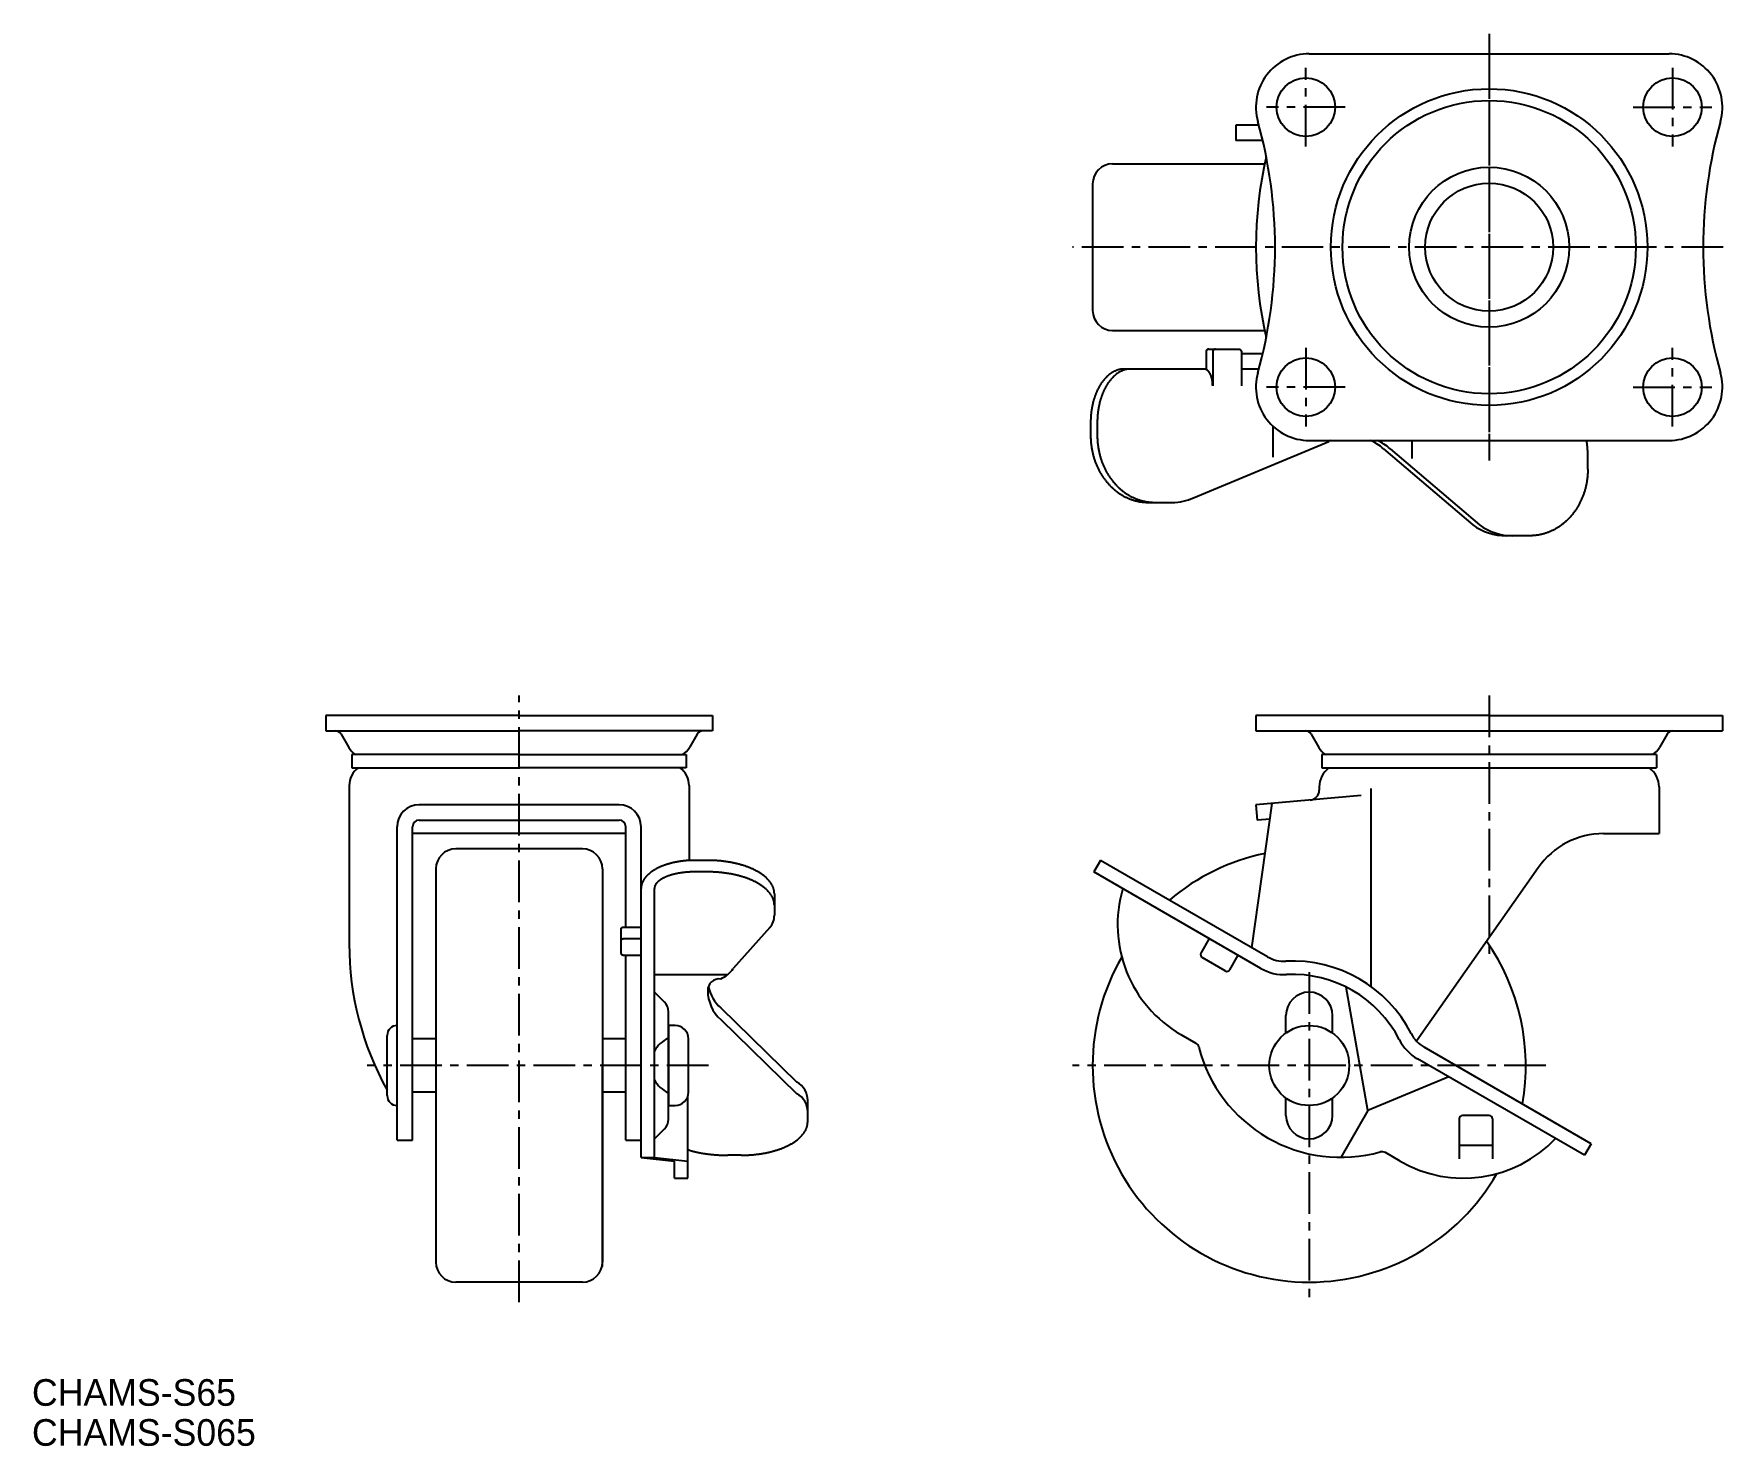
# Model space of a CAD drawing. Extents: x 382 to 635, y 24 to 236.
import ezdxf

# ---------------------------------------------------------------- set-up
doc = ezdxf.new("R2010")
doc.units = 0
doc.header["$LTSCALE"] = 5
doc.linetypes.add('CENTER', pattern=[2, 1.25, -0.25, 0.25, -0.25])
doc.layers.get('0').update_dxf_attribs({"linetype": 'CONTINUOUS'})
doc.layers.get('DEFPOINTS').update_dxf_attribs({"linetype": 'CONTINUOUS'})
doc.layers.add('CENTER', color=1, linetype='CENTER')

msp = doc.modelspace()

# ---------------------------------------------------------------- texts
at = {"color": 7, "linetype": 'CONTINUOUS'}
for s, p in [('CHAMS-S65', (381.5, 29.81)), ('CHAMS-S065', (381.5, 23.81))]:
    msp.add_text(s, height=4, dxfattribs=at).set_placement(p)

# ---------------------------------------------------------------- linework, layer by layer
at = {"color": 7, "linetype": 'CONTINUOUS'}
for p, q in [((573.15, 232.63), (627.15, 232.63)), ((565.6, 221.93), (562.15, 221.93)), ((562.15, 221.93), (562.15, 219.63)), ((566.18, 219.63), (562.15, 219.63)), ((543.65, 216.13), (566.47, 216.13)), ((540.65, 213.13), (540.65, 194.13)), ((543.65, 191.13), (566.47, 191.13)), ((557.67, 187.83), (557.67, 185.28)), ((558.1, 188.33), (562.56, 188.33)), ((558.67, 187.83), (558.67, 182.83)), ((563, 187.83), (563, 182.83)), ((566.18, 187.63), (563, 187.63)), ((557.67, 185.33), (545.35, 185.33)), ((565.6, 185.33), (563, 185.33)), ((565.6, 185.33), (563, 185.33)), ((540.35, 177.33), (540.35, 175.33)), ((541.35, 177.33), (541.35, 175.33)), ((567.76, 172.11), (567.76, 176.73)), ((555.78, 166.03), (576.09, 174.49)), ((573.15, 174.63), (627.15, 174.63)), ((576.33, 174.59), (576.42, 174.63)), ((584.29, 173.37), (597.71, 161.96)), ((585.29, 173.37), (598.71, 161.96)), ((588.54, 174.63), (588.54, 171.92)), ((614.96, 170.33), (614.96, 172.33)), ((549.01, 165.33), (552.6, 165.33)), ((606.3, 160.33), (602.7, 160.33)), ((454.6, 133.36), (425.6, 133.36)), ((425.6, 133.36), (425.6, 131.06)), ((454.6, 133.36), (483.6, 133.36)), ((483.6, 133.36), (483.6, 131.06)), ((600.15, 133.36), (565.16, 133.36)), ((565.16, 133.36), (565.16, 131.06)), ((600.15, 133.36), (635.14, 133.36)), ((635.14, 133.36), (635.14, 131.06)), ((425.6, 131.06), (454.6, 131.06)), ((427.89, 130.56), (429.04, 128.56)), ((483.6, 131.06), (454.6, 131.06)), ((481.31, 130.56), (480.15, 128.56)), ((565.16, 131.06), (635.14, 131.06)), ((573.44, 130.56), (574.6, 128.56)), ((626.86, 130.56), (625.71, 128.56)), ((454.6, 127.5), (429.51, 127.5)), ((429.51, 127.5), (429.51, 125.5)), ((454.6, 127.5), (479.68, 127.5)), ((479.68, 127.5), (479.68, 125.5)), ((625.24, 127.5), (575.07, 127.5)), ((575.07, 127.5), (575.07, 125.5)), ((625.24, 127.5), (625.24, 125.5)), ((429.51, 125.5), (454.6, 125.5)), ((479.68, 125.5), (454.6, 125.5)), ((575.07, 125.5), (625.24, 125.5)), ((429.1, 122.85), (429.1, 99.1)), ((480.1, 122.85), (480.1, 111.61)), ((574.65, 122.65), (574.65, 122.17)), ((582.39, 122.4), (582.39, 92.72)), ((625.65, 122.65), (625.65, 115.65)), ((469.6, 119.96), (439.6, 119.96)), ((564.55, 98.52), (567.6, 120.18)), ((580.97, 121.35), (565.15, 119.96)), ((565.15, 119.96), (565.35, 117.67)), ((436.3, 69.66), (436.3, 116.66)), ((438.6, 69.66), (438.6, 116.67)), ((439.6, 117.67), (469.6, 117.67)), ((470.6, 101.63), (470.6, 116.67)), ((472.9, 69.66), (472.9, 116.66)), ((567.27, 117.84), (565.35, 117.67)), ((470.6, 115.65), (438.6, 115.65)), ((617.33, 115.65), (625.65, 115.65)), ((464.1, 113.36), (445.1, 113.36)), ((482.9, 111.63), (480.9, 111.63)), ((541.85, 111.63), (540.85, 109.9)), ((566.9, 97.16), (541.85, 111.63)), ((442.1, 110.36), (442.1, 51.36)), ((467.1, 110.36), (467.1, 51.36)), ((482.9, 109.9), (480.9, 109.9)), ((565.9, 95.43), (540.85, 109.9)), ((607.5, 110.53), (589.27, 84.49)), ((472.9, 67.08), (472.9, 107.4)), ((474.9, 67.08), (474.9, 107.4)), ((492.9, 106.63), (492.9, 103.4)), ((470.4, 101.63), (472.9, 101.63)), ((492.2, 101.56), (486.74, 95.43)), ((469.9, 97.65), (469.9, 101.38)), ((470.4, 99.9), (472.9, 99.9)), ((556.92, 97.73), (558.17, 99.9)), ((470.4, 97.4), (472.9, 97.4)), ((470.6, 69.66), (470.6, 97.2)), ((560.56, 95.05), (557.1, 97.05)), ((561.25, 95.23), (562.5, 97.4)), ((474.9, 94.49), (485.88, 94.49)), ((474.9, 91.86), (476.41, 90.34)), ((581.96, 74.11), (578.69, 92.63)), ((477, 72.78), (477, 88.93)), ((484.85, 89.49), (496.27, 78.37)), ((477, 87.01), (477, 74.71)), ((478, 86.86), (477, 86.86)), ((484.85, 87.75), (496.27, 76.63)), ((569.65, 85.73), (569.65, 88.36)), ((576.65, 85.73), (576.65, 88.36)), ((434.8, 76.36), (434.8, 85.36)), ((442.1, 84.86), (438.6, 84.86)), ((470.6, 84.86), (467.1, 84.86)), ((480, 76.86), (480, 84.86)), ((553.9, 85.51), (556.13, 84.22)), ((614.46, 67.4), (589.4, 81.87)), ((615.46, 69.13), (590.4, 83.6)), ((467.1, 50.73), (467.1, 80.86)), ((594.11, 79.15), (581.96, 74.11)), ((442.1, 76.86), (438.6, 76.86)), ((470.6, 76.86), (467.1, 76.86)), ((479.9, 63.96), (479.9, 76.23)), ((477, 74.86), (478, 74.86)), ((497.9, 72.4), (497.9, 75.63)), ((569.65, 73.36), (569.65, 75.98)), ((576.65, 73.36), (576.65, 75.98)), ((581.96, 74.11), (577.9, 67.08)), ((474.9, 69.86), (476.41, 71.37)), ((595.65, 72.86), (595.65, 66.86)), ((600.15, 73.36), (596.15, 73.36)), ((600.65, 72.86), (600.65, 66.86)), ((436.3, 69.66), (438.6, 69.66)), ((470.6, 69.66), (472.9, 69.66)), ((600.65, 68.86), (595.65, 68.86)), ((615.46, 69.13), (614.46, 67.4)), ((472.9, 67.08), (477.9, 66.51)), ((472.9, 67.08), (474.9, 67.08)), ((474.9, 67.08), (479.9, 66.51)), ((477.9, 63.96), (477.9, 66.51)), ((487.9, 67.4), (485.9, 67.4)), ((586.81, 66.51), (584.58, 67.79)), ((477.9, 63.96), (479.9, 63.96)), ((464.1, 48.36), (445.1, 48.36))]:
    msp.add_line(p, q, dxfattribs=at)
for points in [[(558.1, 188.34, 0), (558.09, 188.34, 0), (558.09, 188.33, 0), (558.08, 188.33, 0), (558.08, 188.33, 0), (558.07, 188.33, 0), (558.07, 188.33, 0), (558.06, 188.33, 0), (558.06, 188.33, 0), (558.05, 188.33, 0), (558.05, 188.33, 0), (558.04, 188.33, 0), (558.03, 188.33, 0), (558.03, 188.33, 0), (558.02, 188.33, 0), (558.02, 188.33, 0), (558.01, 188.32, 0), (558.01, 188.32, 0), (558, 188.32, 0), (558, 188.32, 0), (557.99, 188.32, 0), (557.99, 188.32, 0), (557.98, 188.32, 0), (557.98, 188.31, 0), (557.97, 188.31, 0), (557.97, 188.31, 0), (557.96, 188.31, 0), (557.96, 188.31, 0), (557.95, 188.31, 0), (557.95, 188.3, 0), (557.94, 188.3, 0), (557.94, 188.3, 0), (557.93, 188.3, 0), (557.93, 188.29, 0), (557.92, 188.29, 0), (557.92, 188.29, 0), (557.91, 188.29, 0), (557.91, 188.28, 0), (557.9, 188.28, 0), (557.9, 188.28, 0), (557.89, 188.28, 0), (557.89, 188.27, 0), (557.88, 188.27, 0), (557.88, 188.27, 0), (557.88, 188.26, 0), (557.87, 188.26, 0), (557.87, 188.26, 0), (557.86, 188.25, 0), (557.86, 188.25, 0), (557.85, 188.25, 0), (557.85, 188.24, 0), (557.85, 188.24, 0), (557.84, 188.24, 0), (557.84, 188.23, 0), (557.83, 188.23, 0), (557.83, 188.22, 0), (557.82, 188.22, 0), (557.82, 188.22, 0), (557.82, 188.21, 0), (557.81, 188.21, 0), (557.81, 188.21, 0), (557.8, 188.2, 0), (557.8, 188.2, 0), (557.8, 188.19, 0), (557.79, 188.19, 0), (557.79, 188.18, 0), (557.78, 188.18, 0), (557.78, 188.18, 0), (557.78, 188.17, 0), (557.77, 188.17, 0), (557.77, 188.16, 0), (557.77, 188.16, 0), (557.76, 188.15, 0), (557.76, 188.15, 0), (557.76, 188.14, 0), (557.75, 188.14, 0), (557.75, 188.13, 0), (557.75, 188.13, 0), (557.75, 188.12, 0), (557.74, 188.12, 0), (557.74, 188.11, 0), (557.74, 188.11, 0), (557.73, 188.1, 0), (557.73, 188.1, 0), (557.73, 188.09, 0), (557.73, 188.09, 0), (557.72, 188.08, 0), (557.72, 188.08, 0), (557.72, 188.07, 0), (557.71, 188.06, 0), (557.71, 188.06, 0), (557.71, 188.05, 0), (557.71, 188.05, 0), (557.71, 188.04, 0), (557.7, 188.04, 0), (557.7, 188.03, 0), (557.7, 188.03, 0), (557.7, 188.02, 0), (557.7, 188.01, 0), (557.69, 188.01, 0), (557.69, 188, 0), (557.69, 188, 0), (557.69, 187.99, 0), (557.69, 187.99, 0), (557.68, 187.98, 0), (557.68, 187.97, 0), (557.68, 187.97, 0), (557.68, 187.96, 0), (557.68, 187.96, 0), (557.68, 187.95, 0), (557.68, 187.94, 0), (557.67, 187.94, 0), (557.67, 187.93, 0), (557.67, 187.93, 0), (557.67, 187.92, 0), (557.67, 187.91, 0), (557.67, 187.91, 0), (557.67, 187.9, 0), (557.67, 187.9, 0), (557.67, 187.89, 0), (557.67, 187.88, 0), (557.67, 187.88, 0), (557.67, 187.87, 0), (557.67, 187.87, 0), (557.67, 187.86, 0), (557.67, 187.85, 0), (557.67, 187.85, 0), (557.67, 187.84, 0), (557.67, 187.84, 0)], [(559.1, 188.34, 0), (559.09, 188.34, 0), (559.09, 188.33, 0), (559.08, 188.33, 0), (559.08, 188.33, 0), (559.07, 188.33, 0), (559.07, 188.33, 0), (559.06, 188.33, 0), (559.06, 188.33, 0), (559.05, 188.33, 0), (559.05, 188.33, 0), (559.04, 188.33, 0), (559.03, 188.33, 0), (559.03, 188.33, 0), (559.02, 188.33, 0), (559.02, 188.33, 0), (559.01, 188.32, 0), (559.01, 188.32, 0), (559, 188.32, 0), (559, 188.32, 0), (558.99, 188.32, 0), (558.99, 188.32, 0), (558.98, 188.32, 0), (558.98, 188.31, 0), (558.97, 188.31, 0), (558.97, 188.31, 0), (558.96, 188.31, 0), (558.96, 188.31, 0), (558.95, 188.31, 0), (558.95, 188.3, 0), (558.94, 188.3, 0), (558.94, 188.3, 0), (558.93, 188.3, 0), (558.93, 188.29, 0), (558.92, 188.29, 0), (558.92, 188.29, 0), (558.91, 188.29, 0), (558.91, 188.28, 0), (558.9, 188.28, 0), (558.9, 188.28, 0), (558.89, 188.28, 0), (558.89, 188.27, 0), (558.88, 188.27, 0), (558.88, 188.27, 0), (558.88, 188.26, 0), (558.87, 188.26, 0), (558.87, 188.26, 0), (558.86, 188.25, 0), (558.86, 188.25, 0), (558.85, 188.25, 0), (558.85, 188.24, 0), (558.85, 188.24, 0), (558.84, 188.24, 0), (558.84, 188.23, 0), (558.83, 188.23, 0), (558.83, 188.22, 0), (558.82, 188.22, 0), (558.82, 188.22, 0), (558.82, 188.21, 0), (558.81, 188.21, 0), (558.81, 188.21, 0), (558.8, 188.2, 0), (558.8, 188.2, 0), (558.8, 188.19, 0), (558.79, 188.19, 0), (558.79, 188.18, 0), (558.78, 188.18, 0), (558.78, 188.18, 0), (558.78, 188.17, 0), (558.77, 188.17, 0), (558.77, 188.16, 0), (558.77, 188.16, 0), (558.76, 188.15, 0), (558.76, 188.15, 0), (558.76, 188.14, 0), (558.75, 188.14, 0), (558.75, 188.13, 0), (558.75, 188.13, 0), (558.75, 188.12, 0), (558.74, 188.12, 0), (558.74, 188.11, 0), (558.74, 188.11, 0), (558.73, 188.1, 0), (558.73, 188.1, 0), (558.73, 188.09, 0), (558.73, 188.09, 0), (558.72, 188.08, 0), (558.72, 188.08, 0), (558.72, 188.07, 0), (558.71, 188.06, 0), (558.71, 188.06, 0), (558.71, 188.05, 0), (558.71, 188.05, 0), (558.71, 188.04, 0), (558.7, 188.04, 0), (558.7, 188.03, 0), (558.7, 188.03, 0), (558.7, 188.02, 0), (558.7, 188.01, 0), (558.69, 188.01, 0), (558.69, 188, 0), (558.69, 188, 0), (558.69, 187.99, 0), (558.69, 187.99, 0), (558.68, 187.98, 0), (558.68, 187.97, 0), (558.68, 187.97, 0), (558.68, 187.96, 0), (558.68, 187.96, 0), (558.68, 187.95, 0), (558.68, 187.94, 0), (558.67, 187.94, 0), (558.67, 187.93, 0), (558.67, 187.93, 0), (558.67, 187.92, 0), (558.67, 187.91, 0), (558.67, 187.91, 0), (558.67, 187.9, 0), (558.67, 187.9, 0), (558.67, 187.89, 0), (558.67, 187.88, 0), (558.67, 187.88, 0), (558.67, 187.87, 0), (558.67, 187.87, 0), (558.67, 187.86, 0), (558.67, 187.85, 0), (558.67, 187.85, 0), (558.67, 187.84, 0), (558.67, 187.84, 0)], [(562.56, 188.34, 0), (562.57, 188.34, 0), (562.57, 188.33, 0), (562.58, 188.33, 0), (562.58, 188.33, 0), (562.59, 188.33, 0), (562.6, 188.33, 0), (562.6, 188.33, 0), (562.61, 188.33, 0), (562.61, 188.33, 0), (562.62, 188.33, 0), (562.62, 188.33, 0), (562.63, 188.33, 0), (562.63, 188.33, 0), (562.64, 188.33, 0), (562.64, 188.33, 0), (562.65, 188.32, 0), (562.65, 188.32, 0), (562.66, 188.32, 0), (562.66, 188.32, 0), (562.67, 188.32, 0), (562.67, 188.32, 0), (562.68, 188.32, 0), (562.68, 188.31, 0), (562.69, 188.31, 0), (562.69, 188.31, 0), (562.7, 188.31, 0), (562.7, 188.31, 0), (562.71, 188.31, 0), (562.71, 188.3, 0), (562.72, 188.3, 0), (562.72, 188.3, 0), (562.73, 188.3, 0), (562.73, 188.29, 0), (562.74, 188.29, 0), (562.74, 188.29, 0), (562.75, 188.29, 0), (562.75, 188.28, 0), (562.76, 188.28, 0), (562.76, 188.28, 0), (562.77, 188.28, 0), (562.77, 188.27, 0), (562.78, 188.27, 0), (562.78, 188.27, 0), (562.78, 188.26, 0), (562.79, 188.26, 0), (562.79, 188.26, 0), (562.8, 188.25, 0), (562.8, 188.25, 0), (562.81, 188.25, 0), (562.81, 188.24, 0), (562.82, 188.24, 0), (562.82, 188.24, 0), (562.83, 188.23, 0), (562.83, 188.23, 0), (562.83, 188.22, 0), (562.84, 188.22, 0), (562.84, 188.22, 0), (562.85, 188.21, 0), (562.85, 188.21, 0), (562.85, 188.21, 0), (562.86, 188.2, 0), (562.86, 188.2, 0), (562.87, 188.19, 0), (562.87, 188.19, 0), (562.87, 188.18, 0), (562.88, 188.18, 0), (562.88, 188.18, 0), (562.88, 188.17, 0), (562.89, 188.17, 0), (562.89, 188.16, 0), (562.89, 188.16, 0), (562.9, 188.15, 0), (562.9, 188.15, 0), (562.9, 188.14, 0), (562.91, 188.14, 0), (562.91, 188.13, 0), (562.91, 188.13, 0), (562.92, 188.12, 0), (562.92, 188.12, 0), (562.92, 188.11, 0), (562.93, 188.11, 0), (562.93, 188.1, 0), (562.93, 188.1, 0), (562.93, 188.09, 0), (562.94, 188.09, 0), (562.94, 188.08, 0), (562.94, 188.08, 0), (562.95, 188.07, 0), (562.95, 188.06, 0), (562.95, 188.06, 0), (562.95, 188.05, 0), (562.95, 188.05, 0), (562.96, 188.04, 0), (562.96, 188.04, 0), (562.96, 188.03, 0), (562.96, 188.03, 0), (562.97, 188.02, 0), (562.97, 188.01, 0), (562.97, 188.01, 0), (562.97, 188, 0), (562.97, 188, 0), (562.97, 187.99, 0), (562.98, 187.99, 0), (562.98, 187.98, 0), (562.98, 187.97, 0), (562.98, 187.97, 0), (562.98, 187.96, 0), (562.98, 187.96, 0), (562.98, 187.95, 0), (562.99, 187.94, 0), (562.99, 187.94, 0), (562.99, 187.93, 0), (562.99, 187.93, 0), (562.99, 187.92, 0), (562.99, 187.91, 0), (562.99, 187.91, 0), (562.99, 187.9, 0), (562.99, 187.9, 0), (562.99, 187.89, 0), (562.99, 187.88, 0), (562.99, 187.88, 0), (563, 187.87, 0), (563, 187.87, 0), (563, 187.86, 0), (563, 187.85, 0), (563, 187.85, 0), (563, 187.84, 0), (563, 187.84, 0)], [(545.35, 185.34, 0), (545.28, 185.33, 0), (545.22, 185.33, 0), (545.16, 185.33, 0), (545.1, 185.32, 0), (545.04, 185.32, 0), (544.98, 185.31, 0), (544.92, 185.31, 0), (544.86, 185.3, 0), (544.79, 185.29, 0), (544.73, 185.27, 0), (544.67, 185.26, 0), (544.61, 185.25, 0), (544.55, 185.23, 0), (544.49, 185.22, 0), (544.43, 185.2, 0), (544.37, 185.18, 0), (544.31, 185.16, 0), (544.25, 185.14, 0), (544.19, 185.12, 0), (544.13, 185.09, 0), (544.07, 185.07, 0), (544.01, 185.04, 0), (543.95, 185.02, 0), (543.89, 184.99, 0), (543.84, 184.96, 0), (543.78, 184.93, 0), (543.72, 184.9, 0), (543.66, 184.87, 0), (543.6, 184.83, 0), (543.55, 184.8, 0), (543.49, 184.76, 0), (543.43, 184.73, 0), (543.38, 184.69, 0), (543.32, 184.65, 0), (543.26, 184.61, 0), (543.21, 184.57, 0), (543.15, 184.52, 0), (543.1, 184.48, 0), (543.04, 184.44, 0), (542.99, 184.39, 0), (542.93, 184.34, 0), (542.88, 184.29, 0), (542.83, 184.25, 0), (542.77, 184.2, 0), (542.72, 184.15, 0), (542.67, 184.09, 0), (542.62, 184.04, 0), (542.57, 183.99, 0), (542.52, 183.93, 0), (542.47, 183.88, 0), (542.42, 183.82, 0), (542.37, 183.76, 0), (542.32, 183.7, 0), (542.27, 183.64, 0), (542.22, 183.58, 0), (542.17, 183.52, 0), (542.13, 183.46, 0), (542.08, 183.39, 0), (542.03, 183.33, 0), (541.99, 183.26, 0), (541.94, 183.2, 0), (541.9, 183.13, 0), (541.85, 183.06, 0), (541.81, 182.99, 0), (541.77, 182.92, 0), (541.72, 182.85, 0), (541.68, 182.78, 0), (541.64, 182.71, 0), (541.6, 182.63, 0), (541.56, 182.56, 0), (541.52, 182.49, 0), (541.48, 182.41, 0), (541.44, 182.33, 0), (541.4, 182.26, 0), (541.37, 182.18, 0), (541.33, 182.1, 0), (541.29, 182.02, 0), (541.26, 181.94, 0), (541.22, 181.86, 0), (541.19, 181.78, 0), (541.15, 181.7, 0), (541.12, 181.62, 0), (541.09, 181.53, 0), (541.06, 181.45, 0), (541.02, 181.36, 0), (541, 181.28, 0), (540.97, 181.19, 0), (540.94, 181.11, 0), (540.91, 181.02, 0), (540.88, 180.93, 0), (540.85, 180.84, 0), (540.83, 180.75, 0), (540.8, 180.67, 0), (540.77, 180.58, 0), (540.75, 180.49, 0), (540.73, 180.4, 0), (540.7, 180.31, 0), (540.68, 180.21, 0), (540.66, 180.12, 0), (540.64, 180.03, 0), (540.62, 179.94, 0), (540.6, 179.84, 0), (540.58, 179.75, 0), (540.56, 179.66, 0), (540.54, 179.56, 0), (540.53, 179.47, 0), (540.51, 179.37, 0), (540.5, 179.28, 0), (540.48, 179.18, 0), (540.47, 179.09, 0), (540.45, 178.99, 0), (540.44, 178.9, 0), (540.43, 178.8, 0), (540.42, 178.7, 0), (540.41, 178.6, 0), (540.4, 178.51, 0), (540.39, 178.41, 0), (540.38, 178.31, 0), (540.38, 178.22, 0), (540.37, 178.12, 0), (540.36, 178.02, 0), (540.36, 177.92, 0), (540.36, 177.82, 0), (540.35, 177.73, 0), (540.35, 177.63, 0), (540.35, 177.53, 0), (540.35, 177.43, 0), (540.35, 177.34, 0)], [(546.35, 185.34, 0), (546.28, 185.33, 0), (546.22, 185.33, 0), (546.16, 185.33, 0), (546.1, 185.32, 0), (546.04, 185.32, 0), (545.98, 185.31, 0), (545.92, 185.31, 0), (545.86, 185.3, 0), (545.79, 185.29, 0), (545.73, 185.27, 0), (545.67, 185.26, 0), (545.61, 185.25, 0), (545.55, 185.23, 0), (545.49, 185.22, 0), (545.43, 185.2, 0), (545.37, 185.18, 0), (545.31, 185.16, 0), (545.25, 185.14, 0), (545.19, 185.12, 0), (545.13, 185.09, 0), (545.07, 185.07, 0), (545.01, 185.04, 0), (544.95, 185.02, 0), (544.89, 184.99, 0), (544.84, 184.96, 0), (544.78, 184.93, 0), (544.72, 184.9, 0), (544.66, 184.87, 0), (544.6, 184.83, 0), (544.55, 184.8, 0), (544.49, 184.76, 0), (544.43, 184.73, 0), (544.38, 184.69, 0), (544.32, 184.65, 0), (544.26, 184.61, 0), (544.21, 184.57, 0), (544.15, 184.52, 0), (544.1, 184.48, 0), (544.04, 184.44, 0), (543.99, 184.39, 0), (543.93, 184.34, 0), (543.88, 184.29, 0), (543.83, 184.25, 0), (543.77, 184.2, 0), (543.72, 184.15, 0), (543.67, 184.09, 0), (543.62, 184.04, 0), (543.57, 183.99, 0), (543.52, 183.93, 0), (543.47, 183.88, 0), (543.42, 183.82, 0), (543.37, 183.76, 0), (543.32, 183.7, 0), (543.27, 183.64, 0), (543.22, 183.58, 0), (543.17, 183.52, 0), (543.13, 183.46, 0), (543.08, 183.39, 0), (543.03, 183.33, 0), (542.99, 183.26, 0), (542.94, 183.2, 0), (542.9, 183.13, 0), (542.85, 183.06, 0), (542.81, 182.99, 0), (542.77, 182.92, 0), (542.72, 182.85, 0), (542.68, 182.78, 0), (542.64, 182.71, 0), (542.6, 182.63, 0), (542.56, 182.56, 0), (542.52, 182.49, 0), (542.48, 182.41, 0), (542.44, 182.33, 0), (542.4, 182.26, 0), (542.37, 182.18, 0), (542.33, 182.1, 0), (542.29, 182.02, 0), (542.26, 181.94, 0), (542.22, 181.86, 0), (542.19, 181.78, 0), (542.15, 181.7, 0), (542.12, 181.62, 0), (542.09, 181.53, 0), (542.06, 181.45, 0), (542.02, 181.36, 0), (542, 181.28, 0), (541.97, 181.19, 0), (541.94, 181.11, 0), (541.91, 181.02, 0), (541.88, 180.93, 0), (541.85, 180.84, 0), (541.83, 180.75, 0), (541.8, 180.67, 0), (541.77, 180.58, 0), (541.75, 180.49, 0), (541.73, 180.4, 0), (541.7, 180.31, 0), (541.68, 180.21, 0), (541.66, 180.12, 0), (541.64, 180.03, 0), (541.62, 179.94, 0), (541.6, 179.84, 0), (541.58, 179.75, 0), (541.56, 179.66, 0), (541.54, 179.56, 0), (541.53, 179.47, 0), (541.51, 179.37, 0), (541.5, 179.28, 0), (541.48, 179.18, 0), (541.47, 179.09, 0), (541.45, 178.99, 0), (541.44, 178.9, 0), (541.43, 178.8, 0), (541.42, 178.7, 0), (541.41, 178.6, 0), (541.4, 178.51, 0), (541.39, 178.41, 0), (541.38, 178.31, 0), (541.38, 178.22, 0), (541.37, 178.12, 0), (541.36, 178.02, 0), (541.36, 177.92, 0), (541.36, 177.82, 0), (541.35, 177.73, 0), (541.35, 177.63, 0), (541.35, 177.53, 0), (541.35, 177.43, 0), (541.35, 177.34, 0)], [(558.67, 182.84, 0), (558.67, 182.87, 0), (558.66, 182.9, 0), (558.66, 182.93, 0), (558.66, 182.96, 0), (558.66, 182.99, 0), (558.66, 183.02, 0), (558.66, 183.05, 0), (558.66, 183.08, 0), (558.66, 183.11, 0), (558.66, 183.14, 0), (558.65, 183.17, 0), (558.65, 183.2, 0), (558.65, 183.23, 0), (558.65, 183.26, 0), (558.64, 183.29, 0), (558.64, 183.32, 0), (558.64, 183.35, 0), (558.63, 183.38, 0), (558.63, 183.41, 0), (558.63, 183.44, 0), (558.62, 183.47, 0), (558.62, 183.5, 0), (558.62, 183.53, 0), (558.61, 183.56, 0), (558.61, 183.59, 0), (558.6, 183.62, 0), (558.6, 183.65, 0), (558.59, 183.68, 0), (558.59, 183.71, 0), (558.58, 183.73, 0), (558.58, 183.76, 0), (558.57, 183.79, 0), (558.57, 183.82, 0), (558.56, 183.85, 0), (558.55, 183.88, 0), (558.55, 183.9, 0), (558.54, 183.93, 0), (558.53, 183.96, 0), (558.52, 183.99, 0), (558.52, 184.01, 0), (558.51, 184.04, 0), (558.5, 184.07, 0), (558.5, 184.09, 0), (558.49, 184.12, 0), (558.48, 184.15, 0), (558.47, 184.17, 0), (558.46, 184.2, 0), (558.46, 184.22, 0), (558.45, 184.25, 0), (558.44, 184.27, 0), (558.43, 184.3, 0), (558.42, 184.32, 0), (558.41, 184.35, 0), (558.4, 184.37, 0), (558.39, 184.4, 0), (558.38, 184.42, 0), (558.37, 184.44, 0), (558.36, 184.47, 0), (558.35, 184.49, 0), (558.34, 184.51, 0), (558.33, 184.54, 0), (558.32, 184.56, 0), (558.31, 184.58, 0), (558.3, 184.6, 0), (558.29, 184.62, 0), (558.28, 184.65, 0), (558.27, 184.67, 0), (558.25, 184.69, 0), (558.24, 184.71, 0), (558.23, 184.73, 0), (558.22, 184.75, 0), (558.21, 184.77, 0), (558.2, 184.79, 0), (558.18, 184.81, 0), (558.17, 184.82, 0), (558.16, 184.84, 0), (558.15, 184.86, 0), (558.14, 184.88, 0), (558.12, 184.9, 0), (558.11, 184.91, 0), (558.1, 184.93, 0), (558.09, 184.95, 0), (558.07, 184.96, 0), (558.06, 184.98, 0), (558.04, 185, 0), (558.03, 185.01, 0), (558.02, 185.03, 0), (558, 185.04, 0), (557.99, 185.05, 0), (557.98, 185.07, 0), (557.96, 185.08, 0), (557.95, 185.09, 0), (557.94, 185.11, 0), (557.92, 185.12, 0), (557.91, 185.13, 0), (557.89, 185.14, 0), (557.88, 185.16, 0), (557.87, 185.17, 0), (557.85, 185.18, 0), (557.84, 185.19, 0), (557.82, 185.2, 0), (557.81, 185.21, 0), (557.79, 185.22, 0), (557.78, 185.23, 0), (557.76, 185.24, 0), (557.75, 185.24, 0), (557.73, 185.25, 0), (557.72, 185.26, 0), (557.71, 185.27, 0), (557.69, 185.27, 0), (557.67, 185.28, 0), (557.66, 185.29, 0), (557.64, 185.29, 0), (557.63, 185.3, 0), (557.61, 185.3, 0), (557.6, 185.31, 0), (557.58, 185.31, 0), (557.57, 185.32, 0), (557.55, 185.32, 0), (557.54, 185.32, 0), (557.52, 185.32, 0), (557.51, 185.33, 0), (557.49, 185.33, 0), (557.48, 185.33, 0), (557.46, 185.33, 0), (557.45, 185.33, 0), (557.43, 185.33, 0), (557.42, 185.34, 0)], [(540.35, 175.34, 0), (540.35, 175.21, 0), (540.35, 175.09, 0), (540.35, 174.97, 0), (540.36, 174.84, 0), (540.36, 174.72, 0), (540.37, 174.6, 0), (540.38, 174.48, 0), (540.39, 174.35, 0), (540.4, 174.23, 0), (540.41, 174.11, 0), (540.42, 173.99, 0), (540.44, 173.87, 0), (540.46, 173.75, 0), (540.47, 173.62, 0), (540.49, 173.5, 0), (540.51, 173.38, 0), (540.53, 173.26, 0), (540.56, 173.14, 0), (540.58, 173.02, 0), (540.61, 172.91, 0), (540.63, 172.79, 0), (540.66, 172.67, 0), (540.69, 172.55, 0), (540.72, 172.43, 0), (540.75, 172.31, 0), (540.78, 172.2, 0), (540.82, 172.08, 0), (540.85, 171.97, 0), (540.89, 171.85, 0), (540.93, 171.74, 0), (540.96, 171.62, 0), (541, 171.51, 0), (541.05, 171.4, 0), (541.09, 171.28, 0), (541.13, 171.17, 0), (541.18, 171.06, 0), (541.22, 170.95, 0), (541.27, 170.84, 0), (541.32, 170.73, 0), (541.37, 170.62, 0), (541.42, 170.51, 0), (541.47, 170.41, 0), (541.52, 170.3, 0), (541.58, 170.19, 0), (541.63, 170.09, 0), (541.69, 169.99, 0), (541.75, 169.88, 0), (541.8, 169.78, 0), (541.86, 169.68, 0), (541.92, 169.58, 0), (541.99, 169.48, 0), (542.05, 169.38, 0), (542.11, 169.28, 0), (542.18, 169.18, 0), (542.24, 169.09, 0), (542.31, 168.99, 0), (542.38, 168.9, 0), (542.45, 168.8, 0), (542.52, 168.71, 0), (542.59, 168.62, 0), (542.66, 168.53, 0), (542.73, 168.44, 0), (542.81, 168.35, 0), (542.88, 168.26, 0), (542.96, 168.18, 0), (543.03, 168.09, 0), (543.11, 168.01, 0), (543.19, 167.93, 0), (543.27, 167.84, 0), (543.35, 167.76, 0), (543.43, 167.68, 0), (543.51, 167.6, 0), (543.59, 167.53, 0), (543.68, 167.45, 0), (543.76, 167.38, 0), (543.85, 167.3, 0), (543.93, 167.23, 0), (544.02, 167.16, 0), (544.11, 167.09, 0), (544.19, 167.02, 0), (544.28, 166.95, 0), (544.37, 166.89, 0), (544.46, 166.82, 0), (544.55, 166.76, 0), (544.64, 166.69, 0), (544.74, 166.63, 0), (544.83, 166.57, 0), (544.92, 166.51, 0), (545.02, 166.46, 0), (545.11, 166.4, 0), (545.21, 166.35, 0), (545.3, 166.29, 0), (545.4, 166.24, 0), (545.5, 166.19, 0), (545.59, 166.14, 0), (545.69, 166.1, 0), (545.79, 166.05, 0), (545.89, 166, 0), (545.99, 165.96, 0), (546.09, 165.92, 0), (546.19, 165.88, 0), (546.29, 165.84, 0), (546.39, 165.8, 0), (546.49, 165.76, 0), (546.59, 165.73, 0), (546.7, 165.7, 0), (546.8, 165.66, 0), (546.9, 165.63, 0), (547, 165.6, 0), (547.11, 165.58, 0), (547.21, 165.55, 0), (547.32, 165.53, 0), (547.42, 165.5, 0), (547.52, 165.48, 0), (547.63, 165.46, 0), (547.74, 165.44, 0), (547.84, 165.43, 0), (547.95, 165.41, 0), (548.05, 165.4, 0), (548.16, 165.38, 0), (548.26, 165.37, 0), (548.37, 165.36, 0), (548.47, 165.35, 0), (548.58, 165.35, 0), (548.69, 165.34, 0), (548.79, 165.34, 0), (548.9, 165.34, 0), (549.01, 165.34, 0)], [(541.35, 175.34, 0), (541.35, 175.21, 0), (541.35, 175.09, 0), (541.35, 174.97, 0), (541.36, 174.84, 0), (541.36, 174.72, 0), (541.37, 174.6, 0), (541.38, 174.48, 0), (541.39, 174.35, 0), (541.4, 174.23, 0), (541.41, 174.11, 0), (541.42, 173.99, 0), (541.44, 173.87, 0), (541.46, 173.75, 0), (541.47, 173.62, 0), (541.49, 173.5, 0), (541.51, 173.38, 0), (541.53, 173.26, 0), (541.56, 173.14, 0), (541.58, 173.02, 0), (541.61, 172.91, 0), (541.63, 172.79, 0), (541.66, 172.67, 0), (541.69, 172.55, 0), (541.72, 172.43, 0), (541.75, 172.31, 0), (541.78, 172.2, 0), (541.82, 172.08, 0), (541.85, 171.97, 0), (541.89, 171.85, 0), (541.93, 171.74, 0), (541.96, 171.62, 0), (542, 171.51, 0), (542.05, 171.4, 0), (542.09, 171.28, 0), (542.13, 171.17, 0), (542.18, 171.06, 0), (542.22, 170.95, 0), (542.27, 170.84, 0), (542.32, 170.73, 0), (542.37, 170.62, 0), (542.42, 170.51, 0), (542.47, 170.41, 0), (542.52, 170.3, 0), (542.58, 170.19, 0), (542.63, 170.09, 0), (542.69, 169.99, 0), (542.75, 169.88, 0), (542.8, 169.78, 0), (542.86, 169.68, 0), (542.92, 169.58, 0), (542.99, 169.48, 0), (543.05, 169.38, 0), (543.11, 169.28, 0), (543.18, 169.18, 0), (543.24, 169.09, 0), (543.31, 168.99, 0), (543.38, 168.9, 0), (543.45, 168.8, 0), (543.52, 168.71, 0), (543.59, 168.62, 0), (543.66, 168.53, 0), (543.73, 168.44, 0), (543.81, 168.35, 0), (543.88, 168.26, 0), (543.96, 168.18, 0), (544.03, 168.09, 0), (544.11, 168.01, 0), (544.19, 167.93, 0), (544.27, 167.84, 0), (544.35, 167.76, 0), (544.43, 167.68, 0), (544.51, 167.6, 0), (544.59, 167.53, 0), (544.68, 167.45, 0), (544.76, 167.38, 0), (544.85, 167.3, 0), (544.93, 167.23, 0), (545.02, 167.16, 0), (545.11, 167.09, 0), (545.19, 167.02, 0), (545.28, 166.95, 0), (545.37, 166.89, 0), (545.46, 166.82, 0), (545.55, 166.76, 0), (545.64, 166.69, 0), (545.74, 166.63, 0), (545.83, 166.57, 0), (545.92, 166.51, 0), (546.02, 166.46, 0), (546.11, 166.4, 0), (546.21, 166.35, 0), (546.3, 166.29, 0), (546.4, 166.24, 0), (546.5, 166.19, 0), (546.59, 166.14, 0), (546.69, 166.1, 0), (546.79, 166.05, 0), (546.89, 166, 0), (546.99, 165.96, 0), (547.09, 165.92, 0), (547.19, 165.88, 0), (547.29, 165.84, 0), (547.39, 165.8, 0), (547.49, 165.76, 0), (547.59, 165.73, 0), (547.7, 165.7, 0), (547.8, 165.66, 0), (547.9, 165.63, 0), (548, 165.6, 0), (548.11, 165.58, 0), (548.21, 165.55, 0), (548.32, 165.53, 0), (548.42, 165.5, 0), (548.52, 165.48, 0), (548.63, 165.46, 0), (548.74, 165.44, 0), (548.84, 165.43, 0), (548.95, 165.41, 0), (549.05, 165.4, 0), (549.16, 165.38, 0), (549.26, 165.37, 0), (549.37, 165.36, 0), (549.47, 165.35, 0), (549.58, 165.35, 0), (549.69, 165.34, 0), (549.79, 165.34, 0), (549.9, 165.34, 0), (550.01, 165.34, 0)], [(614.96, 172.34, 0), (614.96, 172.35, 0), (614.96, 172.37, 0), (614.96, 172.39, 0), (614.96, 172.41, 0), (614.96, 172.43, 0), (614.96, 172.44, 0), (614.96, 172.46, 0), (614.96, 172.48, 0), (614.96, 172.5, 0), (614.96, 172.52, 0), (614.96, 172.53, 0), (614.96, 172.55, 0), (614.96, 172.57, 0), (614.96, 172.59, 0), (614.96, 172.61, 0), (614.96, 172.63, 0), (614.95, 172.64, 0), (614.95, 172.66, 0), (614.95, 172.68, 0), (614.95, 172.7, 0), (614.95, 172.72, 0), (614.95, 172.74, 0), (614.95, 172.75, 0), (614.95, 172.77, 0), (614.95, 172.79, 0), (614.95, 172.81, 0), (614.95, 172.83, 0), (614.95, 172.84, 0), (614.95, 172.86, 0), (614.95, 172.88, 0), (614.95, 172.9, 0), (614.95, 172.92, 0), (614.95, 172.94, 0), (614.94, 172.95, 0), (614.94, 172.97, 0), (614.94, 172.99, 0), (614.94, 173.01, 0), (614.94, 173.03, 0), (614.94, 173.04, 0), (614.94, 173.06, 0), (614.94, 173.08, 0), (614.94, 173.1, 0), (614.94, 173.12, 0), (614.94, 173.13, 0), (614.93, 173.15, 0), (614.93, 173.17, 0), (614.93, 173.19, 0), (614.93, 173.21, 0), (614.93, 173.23, 0), (614.93, 173.24, 0), (614.93, 173.26, 0), (614.93, 173.28, 0), (614.93, 173.3, 0), (614.92, 173.32, 0), (614.92, 173.33, 0), (614.92, 173.35, 0), (614.92, 173.37, 0), (614.92, 173.39, 0), (614.92, 173.41, 0), (614.92, 173.43, 0), (614.92, 173.44, 0), (614.91, 173.46, 0), (614.91, 173.48, 0), (614.91, 173.5, 0), (614.91, 173.51, 0), (614.91, 173.53, 0), (614.91, 173.55, 0), (614.91, 173.57, 0), (614.9, 173.59, 0), (614.9, 173.6, 0), (614.9, 173.62, 0), (614.9, 173.64, 0), (614.9, 173.66, 0), (614.9, 173.68, 0), (614.89, 173.69, 0), (614.89, 173.71, 0), (614.89, 173.73, 0), (614.89, 173.75, 0), (614.89, 173.77, 0), (614.89, 173.78, 0), (614.88, 173.8, 0), (614.88, 173.82, 0), (614.88, 173.84, 0), (614.88, 173.86, 0), (614.88, 173.87, 0), (614.88, 173.89, 0), (614.87, 173.91, 0), (614.87, 173.93, 0), (614.87, 173.95, 0), (614.87, 173.96, 0), (614.87, 173.98, 0), (614.86, 174, 0), (614.86, 174.02, 0), (614.86, 174.03, 0), (614.86, 174.05, 0), (614.85, 174.07, 0), (614.85, 174.09, 0), (614.85, 174.11, 0), (614.85, 174.12, 0), (614.85, 174.14, 0), (614.84, 174.16, 0), (614.84, 174.18, 0), (614.84, 174.19, 0), (614.84, 174.21, 0), (614.83, 174.23, 0), (614.83, 174.25, 0), (614.83, 174.27, 0), (614.83, 174.28, 0), (614.83, 174.3, 0), (614.82, 174.32, 0), (614.82, 174.34, 0), (614.82, 174.35, 0), (614.82, 174.37, 0), (614.81, 174.39, 0), (614.81, 174.41, 0), (614.81, 174.42, 0), (614.8, 174.44, 0), (614.8, 174.46, 0), (614.8, 174.48, 0), (614.8, 174.5, 0), (614.79, 174.51, 0), (614.79, 174.53, 0), (614.79, 174.55, 0), (614.79, 174.56, 0), (614.78, 174.58, 0), (614.78, 174.6, 0), (614.78, 174.62, 0), (614.77, 174.63, 0)], [(614.96, 170.34, 0), (614.96, 170.21, 0), (614.96, 170.09, 0), (614.95, 169.97, 0), (614.95, 169.84, 0), (614.94, 169.72, 0), (614.93, 169.6, 0), (614.92, 169.48, 0), (614.92, 169.35, 0), (614.9, 169.23, 0), (614.89, 169.11, 0), (614.88, 168.99, 0), (614.86, 168.87, 0), (614.85, 168.75, 0), (614.83, 168.62, 0), (614.81, 168.5, 0), (614.79, 168.38, 0), (614.77, 168.26, 0), (614.75, 168.14, 0), (614.72, 168.02, 0), (614.7, 167.91, 0), (614.67, 167.79, 0), (614.64, 167.67, 0), (614.62, 167.55, 0), (614.59, 167.43, 0), (614.55, 167.31, 0), (614.52, 167.2, 0), (614.49, 167.08, 0), (614.45, 166.97, 0), (614.41, 166.85, 0), (614.38, 166.74, 0), (614.34, 166.62, 0), (614.3, 166.51, 0), (614.26, 166.4, 0), (614.21, 166.28, 0), (614.17, 166.17, 0), (614.13, 166.06, 0), (614.08, 165.95, 0), (614.03, 165.84, 0), (613.98, 165.73, 0), (613.93, 165.62, 0), (613.88, 165.51, 0), (613.83, 165.41, 0), (613.78, 165.3, 0), (613.73, 165.19, 0), (613.67, 165.09, 0), (613.61, 164.99, 0), (613.56, 164.88, 0), (613.5, 164.78, 0), (613.44, 164.68, 0), (613.38, 164.58, 0), (613.32, 164.48, 0), (613.25, 164.38, 0), (613.19, 164.28, 0), (613.12, 164.18, 0), (613.06, 164.09, 0), (612.99, 163.99, 0), (612.92, 163.9, 0), (612.86, 163.8, 0), (612.78, 163.71, 0), (612.71, 163.62, 0), (612.64, 163.53, 0), (612.57, 163.44, 0), (612.5, 163.35, 0), (612.42, 163.26, 0), (612.35, 163.18, 0), (612.27, 163.09, 0), (612.19, 163.01, 0), (612.11, 162.93, 0), (612.03, 162.84, 0), (611.95, 162.76, 0), (611.87, 162.68, 0), (611.79, 162.6, 0), (611.71, 162.53, 0), (611.62, 162.45, 0), (611.54, 162.38, 0), (611.46, 162.3, 0), (611.37, 162.23, 0), (611.28, 162.16, 0), (611.2, 162.09, 0), (611.11, 162.02, 0), (611.02, 161.95, 0), (610.93, 161.89, 0), (610.84, 161.82, 0), (610.75, 161.76, 0), (610.66, 161.69, 0), (610.57, 161.63, 0), (610.47, 161.57, 0), (610.38, 161.51, 0), (610.29, 161.46, 0), (610.19, 161.4, 0), (610.1, 161.35, 0), (610, 161.29, 0), (609.9, 161.24, 0), (609.81, 161.19, 0), (609.71, 161.14, 0), (609.61, 161.1, 0), (609.51, 161.05, 0), (609.41, 161, 0), (609.32, 160.96, 0), (609.22, 160.92, 0), (609.11, 160.88, 0), (609.01, 160.84, 0), (608.91, 160.8, 0), (608.81, 160.76, 0), (608.71, 160.73, 0), (608.61, 160.7, 0), (608.5, 160.66, 0), (608.4, 160.63, 0), (608.3, 160.6, 0), (608.2, 160.58, 0), (608.09, 160.55, 0), (607.99, 160.53, 0), (607.88, 160.5, 0), (607.78, 160.48, 0), (607.67, 160.46, 0), (607.57, 160.44, 0), (607.46, 160.43, 0), (607.36, 160.41, 0), (607.25, 160.4, 0), (607.15, 160.38, 0), (607.04, 160.37, 0), (606.93, 160.36, 0), (606.83, 160.35, 0), (606.72, 160.35, 0), (606.62, 160.34, 0), (606.51, 160.34, 0), (606.4, 160.34, 0), (606.3, 160.34, 0)], [(480.9, 111.63, 0), (480.8, 111.63, 0), (480.7, 111.63, 0), (480.6, 111.63, 0), (480.5, 111.63, 0), (480.41, 111.62, 0), (480.31, 111.62, 0), (480.21, 111.62, 0), (480.11, 111.61, 0), (480.01, 111.61, 0), (479.92, 111.6, 0), (479.82, 111.59, 0), (479.72, 111.59, 0), (479.63, 111.58, 0), (479.53, 111.57, 0), (479.43, 111.56, 0), (479.34, 111.55, 0), (479.24, 111.54, 0), (479.14, 111.53, 0), (479.05, 111.52, 0), (478.95, 111.5, 0), (478.86, 111.49, 0), (478.76, 111.48, 0), (478.67, 111.46, 0), (478.57, 111.45, 0), (478.48, 111.43, 0), (478.39, 111.42, 0), (478.3, 111.4, 0), (478.2, 111.38, 0), (478.11, 111.37, 0), (478.02, 111.35, 0), (477.93, 111.33, 0), (477.84, 111.31, 0), (477.75, 111.29, 0), (477.65, 111.27, 0), (477.57, 111.25, 0), (477.48, 111.23, 0), (477.39, 111.2, 0), (477.3, 111.18, 0), (477.21, 111.16, 0), (477.13, 111.13, 0), (477.04, 111.11, 0), (476.95, 111.08, 0), (476.87, 111.06, 0), (476.78, 111.03, 0), (476.7, 111, 0), (476.62, 110.97, 0), (476.54, 110.95, 0), (476.45, 110.92, 0), (476.37, 110.89, 0), (476.29, 110.86, 0), (476.21, 110.83, 0), (476.13, 110.8, 0), (476.05, 110.77, 0), (475.98, 110.74, 0), (475.9, 110.7, 0), (475.82, 110.67, 0), (475.75, 110.64, 0), (475.67, 110.6, 0), (475.6, 110.57, 0), (475.52, 110.54, 0), (475.45, 110.5, 0), (475.38, 110.47, 0), (475.31, 110.43, 0), (475.24, 110.39, 0), (475.17, 110.36, 0), (475.1, 110.32, 0), (475.04, 110.28, 0), (474.97, 110.24, 0), (474.9, 110.2, 0), (474.84, 110.16, 0), (474.78, 110.12, 0), (474.71, 110.08, 0), (474.65, 110.04, 0), (474.59, 110, 0), (474.53, 109.96, 0), (474.47, 109.92, 0), (474.41, 109.88, 0), (474.36, 109.84, 0), (474.3, 109.79, 0), (474.25, 109.75, 0), (474.19, 109.71, 0), (474.14, 109.66, 0), (474.09, 109.62, 0), (474.04, 109.58, 0), (473.99, 109.53, 0), (473.94, 109.49, 0), (473.89, 109.44, 0), (473.84, 109.39, 0), (473.8, 109.35, 0), (473.75, 109.3, 0), (473.71, 109.26, 0), (473.67, 109.21, 0), (473.62, 109.16, 0), (473.58, 109.11, 0), (473.54, 109.07, 0), (473.51, 109.02, 0), (473.47, 108.97, 0), (473.43, 108.92, 0), (473.4, 108.87, 0), (473.37, 108.83, 0), (473.33, 108.78, 0), (473.3, 108.73, 0), (473.27, 108.68, 0), (473.24, 108.63, 0), (473.21, 108.58, 0), (473.19, 108.53, 0), (473.16, 108.48, 0), (473.14, 108.43, 0), (473.11, 108.38, 0), (473.09, 108.33, 0), (473.07, 108.28, 0), (473.05, 108.22, 0), (473.03, 108.17, 0), (473.01, 108.12, 0), (473, 108.07, 0), (472.98, 108.02, 0), (472.97, 107.97, 0), (472.96, 107.92, 0), (472.95, 107.87, 0), (472.94, 107.81, 0), (472.93, 107.76, 0), (472.92, 107.71, 0), (472.91, 107.66, 0), (472.91, 107.61, 0), (472.9, 107.56, 0), (472.9, 107.5, 0), (472.9, 107.45, 0), (472.9, 107.4, 0)], [(492.9, 106.63, 0), (492.9, 106.69, 0), (492.89, 106.75, 0), (492.89, 106.82, 0), (492.88, 106.88, 0), (492.88, 106.94, 0), (492.87, 107, 0), (492.86, 107.06, 0), (492.85, 107.12, 0), (492.84, 107.18, 0), (492.82, 107.24, 0), (492.81, 107.31, 0), (492.79, 107.36, 0), (492.77, 107.43, 0), (492.75, 107.49, 0), (492.73, 107.55, 0), (492.7, 107.61, 0), (492.68, 107.67, 0), (492.65, 107.73, 0), (492.63, 107.79, 0), (492.6, 107.85, 0), (492.57, 107.91, 0), (492.54, 107.97, 0), (492.5, 108.02, 0), (492.47, 108.08, 0), (492.43, 108.14, 0), (492.39, 108.2, 0), (492.35, 108.26, 0), (492.31, 108.32, 0), (492.27, 108.37, 0), (492.23, 108.43, 0), (492.18, 108.49, 0), (492.14, 108.55, 0), (492.09, 108.6, 0), (492.04, 108.66, 0), (491.99, 108.71, 0), (491.94, 108.77, 0), (491.88, 108.83, 0), (491.83, 108.88, 0), (491.77, 108.94, 0), (491.72, 108.99, 0), (491.66, 109.04, 0), (491.6, 109.1, 0), (491.54, 109.15, 0), (491.48, 109.2, 0), (491.41, 109.25, 0), (491.35, 109.31, 0), (491.28, 109.36, 0), (491.21, 109.41, 0), (491.14, 109.46, 0), (491.07, 109.51, 0), (491, 109.56, 0), (490.93, 109.61, 0), (490.86, 109.66, 0), (490.78, 109.71, 0), (490.7, 109.76, 0), (490.63, 109.8, 0), (490.55, 109.85, 0), (490.47, 109.9, 0), (490.39, 109.94, 0), (490.31, 109.99, 0), (490.22, 110.03, 0), (490.14, 110.08, 0), (490.06, 110.12, 0), (489.97, 110.17, 0), (489.88, 110.21, 0), (489.79, 110.25, 0), (489.7, 110.3, 0), (489.61, 110.34, 0), (489.52, 110.38, 0), (489.43, 110.42, 0), (489.34, 110.46, 0), (489.24, 110.5, 0), (489.15, 110.54, 0), (489.05, 110.57, 0), (488.95, 110.61, 0), (488.85, 110.65, 0), (488.75, 110.68, 0), (488.65, 110.72, 0), (488.56, 110.75, 0), (488.45, 110.79, 0), (488.35, 110.82, 0), (488.25, 110.86, 0), (488.14, 110.89, 0), (488.04, 110.92, 0), (487.93, 110.95, 0), (487.83, 110.98, 0), (487.72, 111.01, 0), (487.61, 111.04, 0), (487.5, 111.07, 0), (487.39, 111.1, 0), (487.28, 111.12, 0), (487.17, 111.15, 0), (487.06, 111.18, 0), (486.95, 111.2, 0), (486.84, 111.23, 0), (486.72, 111.25, 0), (486.61, 111.27, 0), (486.5, 111.3, 0), (486.38, 111.32, 0), (486.27, 111.34, 0), (486.15, 111.36, 0), (486.03, 111.38, 0), (485.92, 111.4, 0), (485.8, 111.42, 0), (485.68, 111.43, 0), (485.56, 111.45, 0), (485.45, 111.47, 0), (485.33, 111.48, 0), (485.21, 111.5, 0), (485.09, 111.51, 0), (484.97, 111.52, 0), (484.85, 111.54, 0), (484.73, 111.55, 0), (484.61, 111.56, 0), (484.49, 111.57, 0), (484.37, 111.58, 0), (484.24, 111.59, 0), (484.12, 111.59, 0), (484, 111.6, 0), (483.88, 111.61, 0), (483.75, 111.61, 0), (483.63, 111.62, 0), (483.51, 111.62, 0), (483.39, 111.63, 0), (483.26, 111.63, 0), (483.14, 111.63, 0), (483.02, 111.63, 0), (482.9, 111.63, 0)], [(480.9, 109.9, 0), (480.82, 109.9, 0), (480.75, 109.9, 0), (480.68, 109.9, 0), (480.6, 109.9, 0), (480.53, 109.89, 0), (480.46, 109.89, 0), (480.38, 109.89, 0), (480.31, 109.89, 0), (480.24, 109.89, 0), (480.16, 109.88, 0), (480.09, 109.88, 0), (480.02, 109.87, 0), (479.94, 109.87, 0), (479.87, 109.86, 0), (479.8, 109.86, 0), (479.73, 109.85, 0), (479.65, 109.85, 0), (479.58, 109.84, 0), (479.51, 109.83, 0), (479.44, 109.83, 0), (479.37, 109.82, 0), (479.3, 109.81, 0), (479.23, 109.8, 0), (479.16, 109.79, 0), (479.08, 109.78, 0), (479.01, 109.77, 0), (478.94, 109.76, 0), (478.88, 109.75, 0), (478.81, 109.74, 0), (478.74, 109.73, 0), (478.67, 109.72, 0), (478.6, 109.71, 0), (478.53, 109.7, 0), (478.47, 109.69, 0), (478.4, 109.67, 0), (478.33, 109.66, 0), (478.27, 109.65, 0), (478.2, 109.63, 0), (478.13, 109.62, 0), (478.07, 109.61, 0), (478, 109.59, 0), (477.94, 109.58, 0), (477.88, 109.56, 0), (477.81, 109.54, 0), (477.75, 109.53, 0), (477.69, 109.51, 0), (477.62, 109.5, 0), (477.56, 109.48, 0), (477.5, 109.46, 0), (477.44, 109.44, 0), (477.38, 109.43, 0), (477.32, 109.41, 0), (477.26, 109.39, 0), (477.21, 109.37, 0), (477.15, 109.35, 0), (477.09, 109.33, 0), (477.03, 109.31, 0), (476.98, 109.29, 0), (476.92, 109.27, 0), (476.87, 109.25, 0), (476.81, 109.23, 0), (476.76, 109.21, 0), (476.71, 109.19, 0), (476.65, 109.17, 0), (476.6, 109.15, 0), (476.55, 109.12, 0), (476.5, 109.1, 0), (476.45, 109.08, 0), (476.4, 109.06, 0), (476.35, 109.03, 0), (476.31, 109.01, 0), (476.26, 108.99, 0), (476.21, 108.96, 0), (476.17, 108.94, 0), (476.12, 108.91, 0), (476.08, 108.89, 0), (476.03, 108.86, 0), (475.99, 108.84, 0), (475.95, 108.81, 0), (475.91, 108.79, 0), (475.87, 108.76, 0), (475.83, 108.74, 0), (475.79, 108.71, 0), (475.75, 108.69, 0), (475.71, 108.66, 0), (475.68, 108.63, 0), (475.64, 108.61, 0), (475.61, 108.58, 0), (475.57, 108.55, 0), (475.54, 108.52, 0), (475.5, 108.5, 0), (475.47, 108.47, 0), (475.44, 108.44, 0), (475.41, 108.41, 0), (475.38, 108.39, 0), (475.35, 108.36, 0), (475.33, 108.33, 0), (475.3, 108.3, 0), (475.27, 108.27, 0), (475.25, 108.24, 0), (475.22, 108.21, 0), (475.2, 108.18, 0), (475.18, 108.16, 0), (475.16, 108.13, 0), (475.13, 108.1, 0), (475.12, 108.07, 0), (475.1, 108.04, 0), (475.08, 108.01, 0), (475.06, 107.98, 0), (475.04, 107.95, 0), (475.03, 107.92, 0), (475.01, 107.89, 0), (475, 107.86, 0), (474.99, 107.83, 0), (474.97, 107.8, 0), (474.96, 107.77, 0), (474.95, 107.74, 0), (474.94, 107.71, 0), (474.93, 107.67, 0), (474.93, 107.64, 0), (474.92, 107.61, 0), (474.91, 107.58, 0), (474.91, 107.55, 0), (474.9, 107.52, 0), (474.9, 107.49, 0), (474.9, 107.46, 0), (474.9, 107.43, 0), (474.9, 107.4, 0)], [(492.9, 104.9, 0), (492.9, 104.96, 0), (492.89, 105.02, 0), (492.89, 105.08, 0), (492.88, 105.14, 0), (492.88, 105.21, 0), (492.87, 105.27, 0), (492.86, 105.33, 0), (492.85, 105.39, 0), (492.84, 105.45, 0), (492.82, 105.51, 0), (492.81, 105.57, 0), (492.79, 105.63, 0), (492.77, 105.69, 0), (492.75, 105.75, 0), (492.73, 105.81, 0), (492.7, 105.88, 0), (492.68, 105.94, 0), (492.65, 106, 0), (492.63, 106.06, 0), (492.6, 106.11, 0), (492.57, 106.17, 0), (492.54, 106.23, 0), (492.5, 106.29, 0), (492.47, 106.35, 0), (492.43, 106.41, 0), (492.39, 106.47, 0), (492.35, 106.53, 0), (492.31, 106.58, 0), (492.27, 106.64, 0), (492.23, 106.7, 0), (492.18, 106.76, 0), (492.14, 106.81, 0), (492.09, 106.87, 0), (492.04, 106.93, 0), (491.99, 106.98, 0), (491.94, 107.04, 0), (491.88, 107.09, 0), (491.83, 107.15, 0), (491.77, 107.2, 0), (491.72, 107.26, 0), (491.66, 107.31, 0), (491.6, 107.36, 0), (491.54, 107.42, 0), (491.48, 107.47, 0), (491.41, 107.52, 0), (491.35, 107.58, 0), (491.28, 107.63, 0), (491.21, 107.68, 0), (491.14, 107.73, 0), (491.07, 107.78, 0), (491, 107.83, 0), (490.93, 107.88, 0), (490.86, 107.93, 0), (490.78, 107.98, 0), (490.7, 108.02, 0), (490.63, 108.07, 0), (490.55, 108.12, 0), (490.47, 108.17, 0), (490.39, 108.21, 0), (490.31, 108.26, 0), (490.22, 108.3, 0), (490.14, 108.35, 0), (490.06, 108.39, 0), (489.97, 108.44, 0), (489.88, 108.48, 0), (489.79, 108.52, 0), (489.7, 108.56, 0), (489.61, 108.61, 0), (489.52, 108.64, 0), (489.43, 108.69, 0), (489.34, 108.73, 0), (489.24, 108.77, 0), (489.15, 108.8, 0), (489.05, 108.84, 0), (488.95, 108.88, 0), (488.85, 108.92, 0), (488.75, 108.95, 0), (488.65, 108.99, 0), (488.56, 109.02, 0), (488.45, 109.06, 0), (488.35, 109.09, 0), (488.25, 109.12, 0), (488.14, 109.16, 0), (488.04, 109.19, 0), (487.93, 109.22, 0), (487.83, 109.25, 0), (487.72, 109.28, 0), (487.61, 109.31, 0), (487.5, 109.34, 0), (487.39, 109.37, 0), (487.28, 109.39, 0), (487.17, 109.42, 0), (487.06, 109.45, 0), (486.95, 109.47, 0), (486.84, 109.5, 0), (486.72, 109.52, 0), (486.61, 109.54, 0), (486.5, 109.56, 0), (486.38, 109.59, 0), (486.27, 109.61, 0), (486.15, 109.63, 0), (486.03, 109.65, 0), (485.92, 109.67, 0), (485.8, 109.68, 0), (485.68, 109.7, 0), (485.56, 109.72, 0), (485.45, 109.73, 0), (485.33, 109.75, 0), (485.21, 109.76, 0), (485.09, 109.78, 0), (484.97, 109.79, 0), (484.85, 109.8, 0), (484.73, 109.81, 0), (484.61, 109.83, 0), (484.49, 109.84, 0), (484.37, 109.85, 0), (484.24, 109.85, 0), (484.12, 109.86, 0), (484, 109.87, 0), (483.88, 109.88, 0), (483.75, 109.88, 0), (483.63, 109.89, 0), (483.51, 109.89, 0), (483.39, 109.89, 0), (483.26, 109.9, 0), (483.14, 109.9, 0), (483.02, 109.9, 0), (482.9, 109.9, 0)], [(469.9, 101.38, 0), (469.9, 101.39, 0), (469.9, 101.39, 0), (469.9, 101.39, 0), (469.9, 101.39, 0), (469.9, 101.4, 0), (469.9, 101.4, 0), (469.9, 101.4, 0), (469.9, 101.41, 0), (469.9, 101.41, 0), (469.9, 101.41, 0), (469.9, 101.42, 0), (469.9, 101.42, 0), (469.9, 101.42, 0), (469.9, 101.42, 0), (469.91, 101.43, 0), (469.91, 101.43, 0), (469.91, 101.43, 0), (469.91, 101.44, 0), (469.91, 101.44, 0), (469.91, 101.44, 0), (469.91, 101.45, 0), (469.92, 101.45, 0), (469.92, 101.45, 0), (469.92, 101.45, 0), (469.92, 101.46, 0), (469.92, 101.46, 0), (469.92, 101.46, 0), (469.93, 101.47, 0), (469.93, 101.47, 0), (469.93, 101.47, 0), (469.93, 101.47, 0), (469.94, 101.48, 0), (469.94, 101.48, 0), (469.94, 101.48, 0), (469.94, 101.49, 0), (469.94, 101.49, 0), (469.95, 101.49, 0), (469.95, 101.49, 0), (469.95, 101.5, 0), (469.96, 101.5, 0), (469.96, 101.5, 0), (469.96, 101.5, 0), (469.96, 101.51, 0), (469.97, 101.51, 0), (469.97, 101.51, 0), (469.98, 101.52, 0), (469.98, 101.52, 0), (469.98, 101.52, 0), (469.99, 101.52, 0), (469.99, 101.53, 0), (469.99, 101.53, 0), (470, 101.53, 0), (470, 101.53, 0), (470, 101.54, 0), (470.01, 101.54, 0), (470.01, 101.54, 0), (470.01, 101.54, 0), (470.02, 101.55, 0), (470.02, 101.55, 0), (470.03, 101.55, 0), (470.03, 101.55, 0), (470.04, 101.55, 0), (470.04, 101.56, 0), (470.04, 101.56, 0), (470.05, 101.56, 0), (470.05, 101.56, 0), (470.06, 101.56, 0), (470.06, 101.57, 0), (470.07, 101.57, 0), (470.07, 101.57, 0), (470.07, 101.57, 0), (470.08, 101.58, 0), (470.08, 101.58, 0), (470.09, 101.58, 0), (470.09, 101.58, 0), (470.1, 101.58, 0), (470.1, 101.58, 0), (470.11, 101.59, 0), (470.11, 101.59, 0), (470.12, 101.59, 0), (470.12, 101.59, 0), (470.13, 101.59, 0), (470.13, 101.59, 0), (470.14, 101.6, 0), (470.14, 101.6, 0), (470.15, 101.6, 0), (470.16, 101.6, 0), (470.16, 101.6, 0), (470.17, 101.6, 0), (470.17, 101.61, 0), (470.18, 101.61, 0), (470.18, 101.61, 0), (470.19, 101.61, 0), (470.19, 101.61, 0), (470.2, 101.61, 0), (470.21, 101.61, 0), (470.21, 101.61, 0), (470.22, 101.61, 0), (470.22, 101.62, 0), (470.23, 101.62, 0), (470.24, 101.62, 0), (470.24, 101.62, 0), (470.25, 101.62, 0), (470.25, 101.62, 0), (470.26, 101.62, 0), (470.26, 101.62, 0), (470.27, 101.62, 0), (470.28, 101.62, 0), (470.28, 101.62, 0), (470.29, 101.63, 0), (470.29, 101.63, 0), (470.3, 101.63, 0), (470.31, 101.63, 0), (470.31, 101.63, 0), (470.32, 101.63, 0), (470.32, 101.63, 0), (470.33, 101.63, 0), (470.34, 101.63, 0), (470.34, 101.63, 0), (470.35, 101.63, 0), (470.35, 101.63, 0), (470.36, 101.63, 0), (470.37, 101.63, 0), (470.37, 101.63, 0), (470.38, 101.63, 0), (470.38, 101.63, 0), (470.39, 101.63, 0), (470.4, 101.63, 0)], [(469.9, 99.65, 0), (469.9, 99.65, 0), (469.9, 99.66, 0), (469.9, 99.66, 0), (469.9, 99.66, 0), (469.9, 99.67, 0), (469.9, 99.67, 0), (469.9, 99.67, 0), (469.9, 99.67, 0), (469.9, 99.68, 0), (469.9, 99.68, 0), (469.9, 99.68, 0), (469.9, 99.69, 0), (469.9, 99.69, 0), (469.9, 99.69, 0), (469.91, 99.7, 0), (469.91, 99.7, 0), (469.91, 99.7, 0), (469.91, 99.7, 0), (469.91, 99.71, 0), (469.91, 99.71, 0), (469.91, 99.71, 0), (469.92, 99.72, 0), (469.92, 99.72, 0), (469.92, 99.72, 0), (469.92, 99.73, 0), (469.92, 99.73, 0), (469.92, 99.73, 0), (469.93, 99.73, 0), (469.93, 99.74, 0), (469.93, 99.74, 0), (469.93, 99.74, 0), (469.94, 99.75, 0), (469.94, 99.75, 0), (469.94, 99.75, 0), (469.94, 99.75, 0), (469.94, 99.76, 0), (469.95, 99.76, 0), (469.95, 99.76, 0), (469.95, 99.76, 0), (469.96, 99.77, 0), (469.96, 99.77, 0), (469.96, 99.77, 0), (469.96, 99.78, 0), (469.97, 99.78, 0), (469.97, 99.78, 0), (469.98, 99.78, 0), (469.98, 99.79, 0), (469.98, 99.79, 0), (469.99, 99.79, 0), (469.99, 99.79, 0), (469.99, 99.8, 0), (470, 99.8, 0), (470, 99.8, 0), (470, 99.8, 0), (470.01, 99.81, 0), (470.01, 99.81, 0), (470.01, 99.81, 0), (470.02, 99.81, 0), (470.02, 99.82, 0), (470.03, 99.82, 0), (470.03, 99.82, 0), (470.04, 99.82, 0), (470.04, 99.82, 0), (470.04, 99.83, 0), (470.05, 99.83, 0), (470.05, 99.83, 0), (470.06, 99.83, 0), (470.06, 99.83, 0), (470.07, 99.84, 0), (470.07, 99.84, 0), (470.07, 99.84, 0), (470.08, 99.84, 0), (470.08, 99.84, 0), (470.09, 99.85, 0), (470.09, 99.85, 0), (470.1, 99.85, 0), (470.1, 99.85, 0), (470.11, 99.85, 0), (470.11, 99.86, 0), (470.12, 99.86, 0), (470.12, 99.86, 0), (470.13, 99.86, 0), (470.13, 99.86, 0), (470.14, 99.86, 0), (470.14, 99.87, 0), (470.15, 99.87, 0), (470.16, 99.87, 0), (470.16, 99.87, 0), (470.17, 99.87, 0), (470.17, 99.87, 0), (470.18, 99.87, 0), (470.18, 99.88, 0), (470.19, 99.88, 0), (470.19, 99.88, 0), (470.2, 99.88, 0), (470.21, 99.88, 0), (470.21, 99.88, 0), (470.22, 99.88, 0), (470.22, 99.88, 0), (470.23, 99.89, 0), (470.24, 99.89, 0), (470.24, 99.89, 0), (470.25, 99.89, 0), (470.25, 99.89, 0), (470.26, 99.89, 0), (470.26, 99.89, 0), (470.27, 99.89, 0), (470.28, 99.89, 0), (470.28, 99.89, 0), (470.29, 99.89, 0), (470.29, 99.89, 0), (470.3, 99.89, 0), (470.31, 99.9, 0), (470.31, 99.9, 0), (470.32, 99.9, 0), (470.32, 99.9, 0), (470.33, 99.9, 0), (470.34, 99.9, 0), (470.34, 99.9, 0), (470.35, 99.9, 0), (470.35, 99.9, 0), (470.36, 99.9, 0), (470.37, 99.9, 0), (470.37, 99.9, 0), (470.38, 99.9, 0), (470.38, 99.9, 0), (470.39, 99.9, 0), (470.4, 99.9, 0)], [(469.9, 97.65, 0), (469.9, 97.65, 0), (469.9, 97.64, 0), (469.9, 97.64, 0), (469.9, 97.64, 0), (469.9, 97.63, 0), (469.9, 97.63, 0), (469.9, 97.63, 0), (469.9, 97.63, 0), (469.9, 97.62, 0), (469.9, 97.62, 0), (469.9, 97.62, 0), (469.9, 97.61, 0), (469.9, 97.61, 0), (469.9, 97.61, 0), (469.91, 97.6, 0), (469.91, 97.6, 0), (469.91, 97.6, 0), (469.91, 97.59, 0), (469.91, 97.59, 0), (469.91, 97.59, 0), (469.91, 97.59, 0), (469.92, 97.58, 0), (469.92, 97.58, 0), (469.92, 97.58, 0), (469.92, 97.57, 0), (469.92, 97.57, 0), (469.92, 97.57, 0), (469.93, 97.57, 0), (469.93, 97.56, 0), (469.93, 97.56, 0), (469.93, 97.56, 0), (469.94, 97.55, 0), (469.94, 97.55, 0), (469.94, 97.55, 0), (469.94, 97.55, 0), (469.94, 97.54, 0), (469.95, 97.54, 0), (469.95, 97.54, 0), (469.95, 97.53, 0), (469.96, 97.53, 0), (469.96, 97.53, 0), (469.96, 97.53, 0), (469.96, 97.52, 0), (469.97, 97.52, 0), (469.97, 97.52, 0), (469.98, 97.52, 0), (469.98, 97.51, 0), (469.98, 97.51, 0), (469.99, 97.51, 0), (469.99, 97.51, 0), (469.99, 97.5, 0), (470, 97.5, 0), (470, 97.5, 0), (470, 97.5, 0), (470.01, 97.49, 0), (470.01, 97.49, 0), (470.01, 97.49, 0), (470.02, 97.49, 0), (470.02, 97.48, 0), (470.03, 97.48, 0), (470.03, 97.48, 0), (470.04, 97.48, 0), (470.04, 97.48, 0), (470.04, 97.47, 0), (470.05, 97.47, 0), (470.05, 97.47, 0), (470.06, 97.47, 0), (470.06, 97.46, 0), (470.07, 97.46, 0), (470.07, 97.46, 0), (470.07, 97.46, 0), (470.08, 97.46, 0), (470.08, 97.45, 0), (470.09, 97.45, 0), (470.09, 97.45, 0), (470.1, 97.45, 0), (470.1, 97.45, 0), (470.11, 97.45, 0), (470.11, 97.44, 0), (470.12, 97.44, 0), (470.12, 97.44, 0), (470.13, 97.44, 0), (470.13, 97.44, 0), (470.14, 97.44, 0), (470.14, 97.43, 0), (470.15, 97.43, 0), (470.16, 97.43, 0), (470.16, 97.43, 0), (470.17, 97.43, 0), (470.17, 97.43, 0), (470.18, 97.43, 0), (470.18, 97.42, 0), (470.19, 97.42, 0), (470.19, 97.42, 0), (470.2, 97.42, 0), (470.21, 97.42, 0), (470.21, 97.42, 0), (470.22, 97.42, 0), (470.22, 97.42, 0), (470.23, 97.41, 0), (470.24, 97.41, 0), (470.24, 97.41, 0), (470.25, 97.41, 0), (470.25, 97.41, 0), (470.26, 97.41, 0), (470.26, 97.41, 0), (470.27, 97.41, 0), (470.28, 97.41, 0), (470.28, 97.41, 0), (470.29, 97.41, 0), (470.29, 97.41, 0), (470.3, 97.4, 0), (470.31, 97.4, 0), (470.31, 97.4, 0), (470.32, 97.4, 0), (470.32, 97.4, 0), (470.33, 97.4, 0), (470.34, 97.4, 0), (470.34, 97.4, 0), (470.35, 97.4, 0), (470.35, 97.4, 0), (470.36, 97.4, 0), (470.37, 97.4, 0), (470.37, 97.4, 0), (470.38, 97.4, 0), (470.38, 97.4, 0), (470.39, 97.4, 0), (470.4, 97.4, 0)], [(487.9, 67.4, 0), (488.02, 67.4, 0), (488.14, 67.4, 0), (488.26, 67.4, 0), (488.39, 67.41, 0), (488.51, 67.41, 0), (488.63, 67.41, 0), (488.75, 67.42, 0), (488.88, 67.42, 0), (489, 67.43, 0), (489.12, 67.44, 0), (489.24, 67.45, 0), (489.37, 67.45, 0), (489.49, 67.46, 0), (489.61, 67.47, 0), (489.73, 67.48, 0), (489.85, 67.5, 0), (489.97, 67.51, 0), (490.09, 67.52, 0), (490.21, 67.54, 0), (490.33, 67.55, 0), (490.45, 67.56, 0), (490.56, 67.58, 0), (490.68, 67.6, 0), (490.8, 67.62, 0), (490.92, 67.63, 0), (491.03, 67.65, 0), (491.15, 67.67, 0), (491.27, 67.69, 0), (491.38, 67.71, 0), (491.5, 67.73, 0), (491.61, 67.76, 0), (491.72, 67.78, 0), (491.84, 67.8, 0), (491.95, 67.83, 0), (492.06, 67.85, 0), (492.17, 67.88, 0), (492.28, 67.91, 0), (492.39, 67.93, 0), (492.5, 67.96, 0), (492.61, 67.99, 0), (492.72, 68.02, 0), (492.83, 68.05, 0), (492.93, 68.08, 0), (493.04, 68.11, 0), (493.14, 68.14, 0), (493.25, 68.18, 0), (493.35, 68.21, 0), (493.45, 68.24, 0), (493.56, 68.28, 0), (493.65, 68.31, 0), (493.75, 68.35, 0), (493.85, 68.38, 0), (493.95, 68.42, 0), (494.05, 68.46, 0), (494.15, 68.5, 0), (494.24, 68.53, 0), (494.34, 68.57, 0), (494.43, 68.61, 0), (494.52, 68.65, 0), (494.61, 68.69, 0), (494.7, 68.74, 0), (494.79, 68.78, 0), (494.88, 68.82, 0), (494.97, 68.86, 0), (495.06, 68.91, 0), (495.14, 68.95, 0), (495.22, 69, 0), (495.31, 69.04, 0), (495.39, 69.09, 0), (495.47, 69.13, 0), (495.55, 69.18, 0), (495.63, 69.23, 0), (495.7, 69.28, 0), (495.78, 69.32, 0), (495.86, 69.37, 0), (495.93, 69.42, 0), (496, 69.47, 0), (496.07, 69.52, 0), (496.14, 69.57, 0), (496.21, 69.62, 0), (496.28, 69.67, 0), (496.35, 69.72, 0), (496.41, 69.78, 0), (496.48, 69.83, 0), (496.54, 69.88, 0), (496.6, 69.94, 0), (496.66, 69.99, 0), (496.72, 70.04, 0), (496.77, 70.1, 0), (496.83, 70.15, 0), (496.88, 70.21, 0), (496.94, 70.26, 0), (496.99, 70.32, 0), (497.04, 70.37, 0), (497.09, 70.43, 0), (497.14, 70.49, 0), (497.18, 70.54, 0), (497.23, 70.6, 0), (497.27, 70.66, 0), (497.31, 70.72, 0), (497.35, 70.77, 0), (497.39, 70.83, 0), (497.43, 70.89, 0), (497.47, 70.95, 0), (497.5, 71.01, 0), (497.54, 71.07, 0), (497.57, 71.13, 0), (497.6, 71.18, 0), (497.63, 71.24, 0), (497.65, 71.3, 0), (497.68, 71.36, 0), (497.7, 71.42, 0), (497.73, 71.48, 0), (497.75, 71.55, 0), (497.77, 71.61, 0), (497.79, 71.67, 0), (497.81, 71.73, 0), (497.82, 71.79, 0), (497.84, 71.85, 0), (497.85, 71.91, 0), (497.86, 71.97, 0), (497.87, 72.03, 0), (497.88, 72.09, 0), (497.88, 72.15, 0), (497.89, 72.22, 0), (497.89, 72.28, 0), (497.9, 72.34, 0), (497.9, 72.4, 0)], [(479.9, 68.25, 0), (479.93, 68.23, 0), (479.97, 68.22, 0), (480, 68.21, 0), (480.04, 68.2, 0), (480.08, 68.19, 0), (480.11, 68.17, 0), (480.15, 68.16, 0), (480.19, 68.15, 0), (480.22, 68.14, 0), (480.26, 68.13, 0), (480.3, 68.11, 0), (480.34, 68.1, 0), (480.38, 68.09, 0), (480.41, 68.08, 0), (480.45, 68.07, 0), (480.49, 68.06, 0), (480.53, 68.05, 0), (480.57, 68.03, 0), (480.61, 68.02, 0), (480.65, 68.01, 0), (480.69, 68, 0), (480.73, 67.99, 0), (480.77, 67.98, 0), (480.81, 67.97, 0), (480.85, 67.96, 0), (480.89, 67.95, 0), (480.94, 67.94, 0), (480.98, 67.93, 0), (481.02, 67.92, 0), (481.06, 67.91, 0), (481.1, 67.9, 0), (481.14, 67.89, 0), (481.19, 67.88, 0), (481.23, 67.87, 0), (481.27, 67.86, 0), (481.32, 67.85, 0), (481.36, 67.84, 0), (481.4, 67.83, 0), (481.45, 67.82, 0), (481.49, 67.81, 0), (481.54, 67.8, 0), (481.58, 67.79, 0), (481.63, 67.79, 0), (481.67, 67.78, 0), (481.72, 67.77, 0), (481.76, 67.76, 0), (481.81, 67.75, 0), (481.85, 67.74, 0), (481.9, 67.73, 0), (481.94, 67.73, 0), (481.99, 67.72, 0), (482.04, 67.71, 0), (482.08, 67.7, 0), (482.13, 67.69, 0), (482.18, 67.69, 0), (482.22, 67.68, 0), (482.27, 67.67, 0), (482.32, 67.66, 0), (482.37, 67.66, 0), (482.41, 67.65, 0), (482.46, 67.64, 0), (482.51, 67.64, 0), (482.56, 67.63, 0), (482.61, 67.62, 0), (482.65, 67.61, 0), (482.7, 67.61, 0), (482.75, 67.6, 0), (482.8, 67.59, 0), (482.85, 67.59, 0), (482.9, 67.58, 0), (482.95, 67.58, 0), (483, 67.57, 0), (483.05, 67.56, 0), (483.1, 67.56, 0), (483.14, 67.55, 0), (483.19, 67.55, 0), (483.25, 67.54, 0), (483.3, 67.54, 0), (483.35, 67.53, 0), (483.4, 67.53, 0), (483.45, 67.52, 0), (483.5, 67.52, 0), (483.55, 67.51, 0), (483.6, 67.51, 0), (483.65, 67.5, 0), (483.7, 67.5, 0), (483.75, 67.49, 0), (483.8, 67.49, 0), (483.85, 67.48, 0), (483.9, 67.48, 0), (483.96, 67.47, 0), (484.01, 67.47, 0), (484.06, 67.47, 0), (484.11, 67.46, 0), (484.16, 67.46, 0), (484.21, 67.46, 0), (484.27, 67.45, 0), (484.32, 67.45, 0), (484.37, 67.45, 0), (484.42, 67.44, 0), (484.47, 67.44, 0), (484.53, 67.44, 0), (484.58, 67.43, 0), (484.63, 67.43, 0), (484.68, 67.43, 0), (484.74, 67.43, 0), (484.79, 67.42, 0), (484.84, 67.42, 0), (484.89, 67.42, 0), (484.94, 67.42, 0), (485, 67.42, 0), (485.05, 67.41, 0), (485.1, 67.41, 0), (485.16, 67.41, 0), (485.21, 67.41, 0), (485.26, 67.41, 0), (485.31, 67.41, 0), (485.37, 67.41, 0), (485.42, 67.4, 0), (485.47, 67.4, 0), (485.53, 67.4, 0), (485.58, 67.4, 0), (485.63, 67.4, 0), (485.69, 67.4, 0), (485.74, 67.4, 0), (485.79, 67.4, 0), (485.84, 67.4, 0), (485.9, 67.4, 0)]]:
    msp.add_polyline3d(points, dxfattribs=at)
for centre, radius in [((572.65, 224.63), 4.4), ((627.65, 224.63), 4.4), ((600.15, 203.63), 23.75), ((600.15, 203.63), 22), ((600.15, 203.63), 12), ((600.15, 203.63), 9.6), ((572.65, 182.63), 4.4), ((627.65, 182.63), 4.4), ((573.15, 80.86), 6)]:
    msp.add_circle(centre, radius, dxfattribs=at)
for centre, radius, start, end in [((573.15, 224.63), 8, 90, 195.6185), ((627.15, 224.63), 8, 344.3815, 90), ((498.03, 203.63), 70, 0, 15.6185), ((702.27, 203.63), 70, 164.3815, 180), ((543.65, 213.13), 3, 90, 180), ((625.15, 203.63), 60, 166.9342, 193.0658), ((498.03, 203.63), 70, 344.3815, 0), ((702.27, 203.63), 70, 180, 195.6185), ((543.65, 194.13), 3, 180, 270), ((573.15, 182.63), 8, 164.3815, 270), ((627.15, 182.63), 8, 270, 15.6185), ((580.15, 165.08), 10.26, 111.8927, 113.3491), ((579.15, 167.63), 7.71, 48.2156, 65.39), ((580.15, 167.63), 7.71, 48.2156, 65.39), ((552.6, 172.9), 7.57, 270, 294.8249), ((602.7, 168.78), 8.45, 233.8092, 270), ((603.7, 168.78), 8.45, 233.8092, 270), ((427.02, 130.06), 1, 30, 90), ((482.17, 130.06), 1, 90, 150), ((572.58, 130.06), 1, 30, 90), ((627.73, 130.06), 1, 90, 150), ((431.64, 130.06), 3, 210, 238.5761), ((477.55, 130.06), 3, 301.4239, 330), ((577.19, 130.06), 3, 210, 238.5761), ((623.11, 130.06), 3, 301.4239, 330), ((432.4, 122.85), 3.3, 126.5795, 180), ((476.8, 122.85), 3.3, 0, 53.4205), ((578.15, 122.65), 3.5, 125.4832, 180), ((622.15, 122.65), 3.5, 0, 54.5168), ((573.15, 122.17), 1.5, 275, 0), ((439.6, 116.66), 3.3, 90, 180), ((469.6, 116.66), 3.3, 0, 90), ((439.6, 116.67), 1, 90, 180), ((469.6, 116.67), 1, 0, 90), ((617.33, 103.65), 12, 90, 145), ((445.1, 110.36), 3, 90, 180), ((464.1, 110.36), 3, 0, 90), ((573.15, 80.86), 32.5, 101.731, 130.2168), ((563.4, 101.96), 19, 163.3911, 240), ((490.14, 103.4), 2.76, 318.2653, 0), ((474.19, 99.1), 45.09, 180, 209.1209), ((573.15, 80.86), 32.5, 349.7832, 35.0018), ((573.15, 80.86), 32.5, 149.9461, 330.0539), ((557.35, 97.48), 0.5, 150, 240), ((569.4, 101.49), 5, 240, 272.8599), ((570.65, 76.53), 20, 27.1401, 92.8599), ((484.64, 92.11), 1.74, 82.9935, 180), ((482.9, 98.08), 4.66, 294.7996, 325.4518), ((560.81, 95.48), 0.5, 240, 330), ((569.4, 101.49), 7, 240, 272.8599), ((570.65, 76.53), 18, 27.1401, 92.8599), ((488.74, 92.11), 5.84, 180, 228.3093), ((488.74, 93.85), 5.84, 191.1034, 228.3093), ((573.15, 88.36), 3.5, 0, 180), ((475, 88.93), 2, 0, 45), ((436.3, 85.36), 1.5, 90, 180), ((478, 84.86), 2, 0, 90), ((478.86, 80.86), 4.5, 114.479, 151.7046), ((555.63, 83.35), 1, 14.4258, 60), ((592.9, 87.93), 7, 207.1401, 240), ((592.9, 87.93), 5, 207.1401, 240), ((577.9, 89.08), 22, 194.4258, 285.5742), ((478.86, 80.86), 4.5, 208.2954, 245.521), ((436.3, 76.36), 1.5, 180, 270), ((478, 76.86), 2, 270, 0), ((494.79, 75.63), 3.11, 0, 61.576), ((494.79, 73.9), 3.11, 0, 61.576), ((475, 72.78), 2, 315, 0), ((573.15, 73.36), 3.5, 180, 0), ((596.15, 72.86), 0.5, 90, 180), ((600.15, 72.86), 0.5, 360, 90), ((596.31, 82.96), 19, 240, 316.6089), ((584.08, 66.93), 1, 60, 105.5742), ((445.1, 51.36), 3, 180, 270), ((464.1, 51.36), 3, 270, 0)]:
    msp.add_arc(centre, radius, start, end, dxfattribs=at)
at = {"layer": 'CENTER', "color": 1, "linetype": 'CENTER'}
for p, q in [((600.15, 235.63), (600.15, 171.63)), ((600.15, 232.13), (600.15, 175.13)), ((572.65, 218.73), (572.65, 230.53)), ((627.65, 230.53), (627.65, 218.73)), ((578.55, 224.63), (566.75, 224.63)), ((621.75, 224.63), (633.55, 224.63)), ((635.27, 203.63), (537.65, 203.63)), ((572.65, 188.53), (572.65, 176.73)), ((627.65, 176.73), (627.65, 188.53)), ((578.55, 182.63), (566.75, 182.63)), ((621.75, 182.63), (633.55, 182.63)), ((454.6, 45.36), (454.6, 136.36)), ((600.15, 136.36), (600.15, 97.04)), ((573.15, 94.86), (573.15, 45.36)), ((483, 80.86), (431.8, 80.86)), ((608.65, 80.86), (537.65, 80.86))]:
    msp.add_line(p, q, dxfattribs=at)
at = {"layer": 'DEFPOINTS', "color": 0, "linetype": 'BYBLOCK'}
for p in [(565.48, 209.89), (565.15, 119.96), (574.65, 120.8), (580.97, 121.35), (470.6, 115.67), (470.6, 110.67), (436.3, 84.96), (436.3, 76.76), (438.6, 77.36), (470.6, 77.36)]:
    msp.add_point(p, dxfattribs=at)

msp.set_redraw_order([(e.dxf.handle, doc.entitydb.next_handle()) for e in msp.query("TEXT MTEXT ATTDEF DIMENSION ARC_DIMENSION")])  # texts and dimensions are drawn at this point

doc.saveas('drawing.dxf')
